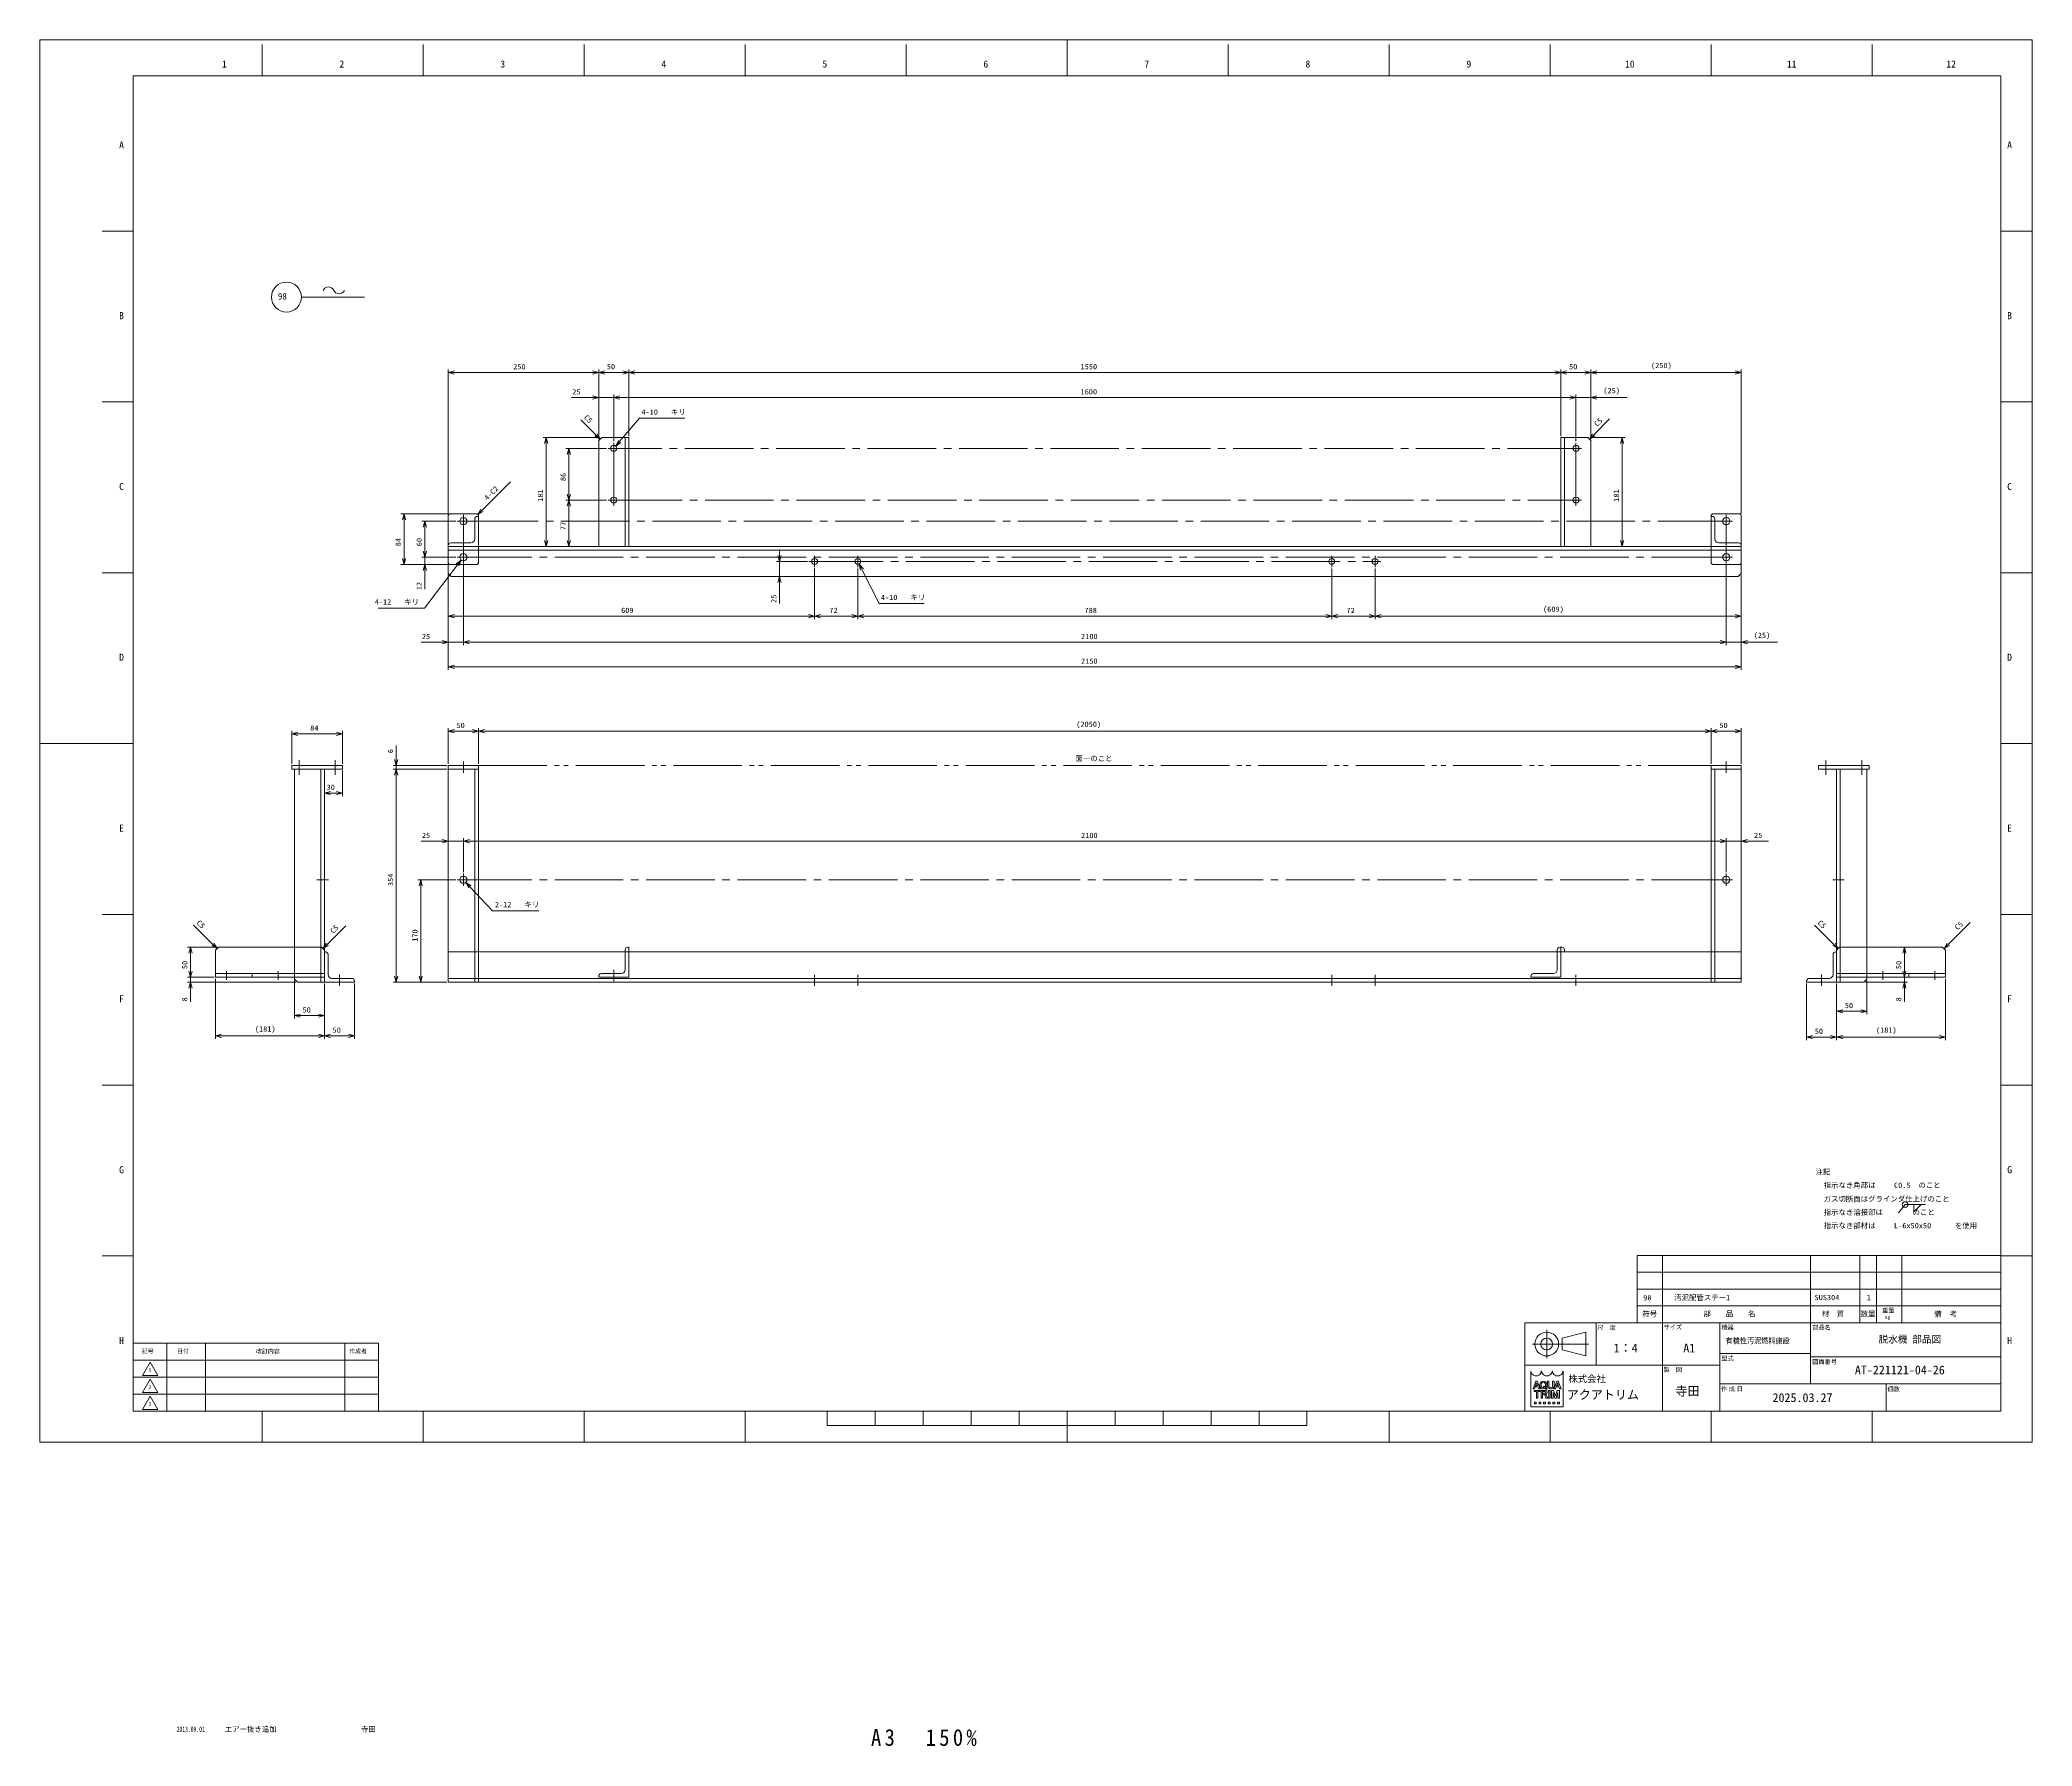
# Model space of a CAD drawing. Units: millimetres at full size. Extents: x -1656 to 1656, y -1661 to 1175.
import ezdxf
from ezdxf.enums import TextEntityAlignment as Align

# ---------------------------------------------------------------- set-up
doc = ezdxf.new("R2010")
doc.units = ezdxf.units.MM
doc.header["$LTSCALE"] = 12.6647
doc.linetypes.add('CHAIN2', pattern=[12, 9, -1, 1, -1])
doc.linetypes.add('DOUBLE_CHAIN2', pattern=[12.8, 9, -1, 0.6, -0.6, 0.6, -1])
for name, color, linetype, lineweight in [('0-0_90_FRAME', 2, 'Continuous', 9), ('0-1_91_BLANK', 6, 'Continuous', 9), ('0-2_08_DIM', 3, 'Continuous', 9), ('0-3_0', 134, 'Continuous', 9), ('0-4_05_CENTER', 2, 'CHAIN2', 9), ('0-5_04_HIDDEN', 7, 'Continuous', 9), ('0-6_10_DRAFT', 1, 'Continuous', 9), ('0-7_06_PHANTOM', 7, 'DOUBLE_CHAIN2', 9)]:
    doc.layers.add(name, color=color, linetype=linetype, lineweight=lineweight)
doc.layers.add('0-8_07_TEXT', color=3, linetype='Continuous')
doc.layers.add('0-9', color=7, linetype='Continuous')
doc.styles.add('ＭＳ ゴシック', font='')
doc.styles.add('ＭＳ Ｐゴシック', font='')
doc.styles.get('ＭＳ ゴシック').set_extended_font_data('MS Gothic')
doc.styles.get('ＭＳ Ｐゴシック').set_extended_font_data('MS PGothic')

# ---------------------------------------------------------------- blocks, each defined once
blk = doc.blocks.new('p1ba05')
at = {"layer": '0-2_08_DIM'}
for centre, start, end in [((-2.954, 0.285), 24.22764, 155.57578), ((0, 1.621), 204.22764, 335.57578)]:
    blk.add_arc(centre, 1.621, start, end, dxfattribs=at)
blk = doc.blocks.new('Weld-line')
at = {"layer": '0-2_08_DIM'}
blk.add_line((0, 0), (1, 0), dxfattribs=at)
blk = doc.blocks.new('Weld10-s5')
at = {"layer": '0-2_08_DIM'}
blk.add_circle((0, 0), 2, dxfattribs=at)
blk = doc.blocks.new('Weld10-a1')
at = {"layer": '0-2_08_DIM'}
blk.add_lwpolyline([(5, 0), (0, 5), (0, 0)], close=True, dxfattribs=at)
blk = doc.blocks.new('Jis_w20130906110600')
at = {"layer": '0-2_08_DIM'}
blk.add_line((-4.631, -5.765), (0, 0), dxfattribs=at)
blk.add_blockref('Weld10-s5', (0, 0), dxfattribs=at)
at = {"layer": '0-2_08_DIM', "xscale": 14, "yscale": 14}
blk.add_blockref('Weld-line', (0, 0), dxfattribs=at)
at = {"layer": '0-2_08_DIM', "xscale": -1, "rotation": 180}
blk.add_blockref('Weld10-a1', (6, 0), dxfattribs=at)
blk = doc.blocks.new('KK015066_54_5_1_1')
at = {"layer": '0-5_04_HIDDEN'}
for p, q in [((1.5, 50), (0, 50)), ((0, 0), (0, 50)), ((6, 12.5), (6, 45.5)), ((0, 0), (50, 0)), ((45.5, 6), (12.5, 6)), ((50, 1.5), (50, 0))]:
    blk.add_line(p, q, dxfattribs=at)
for centre, radius, start, end in [((1.5, 45.5), 4.5, 0, 90), ((12.5, 12.5), 6.5, 180, 270), ((45.5, 1.5), 4.5, 0, 90)]:
    blk.add_arc(centre, radius, start, end, dxfattribs=at)
blk = doc.blocks.new('AM_BALLOON1')
at = {"layer": '0-2_08_DIM'}
blk.add_circle((0, 0), 5, dxfattribs=at)
blk = doc.blocks.new('_Open30')
at = {"layer": '0-2_08_DIM'}
blk.add_line((0, 0), (-1, 0), dxfattribs=at)
blk.add_lwpolyline([(-1, 0.268), (0, 0), (-1, -0.268)], dxfattribs=at)

msp = doc.modelspace()

# ---------------------------------------------------------------- linework, layer by layer
at = {"layer": '0-0_90_FRAME'}
for p, q in [((-1286.9, 1115.59), (-1286.9, 1167.44)), ((-1019.17, 1115.59), (-1019.17, 1167.44)), ((-751.44, 1115.59), (-751.44, 1167.44)), ((-483.7, 1115.59), (-483.7, 1167.44)), ((-215.97, 1115.59), (-215.97, 1167.44)), ((319.5, 1115.59), (319.5, 1167.44)), ((587.24, 1115.59), (587.24, 1167.44)), ((854.97, 1115.59), (854.97, 1167.44)), ((1122.71, 1115.59), (1122.71, 1167.44)), ((1390.44, 1115.59), (1390.44, 1167.44)), ((-1501.02, 857.45), (-1552.87, 857.45)), ((1656.41, 857.45), (1604.56, 857.45)), ((-1501.02, 573.46), (-1552.87, 573.46)), ((1656.41, 573.46), (1604.56, 573.46)), ((-1501.02, 289.47), (-1552.87, 289.47)), ((1656.41, 289.47), (1604.56, 289.47)), ((-1501.02, -278.51), (-1552.87, -278.51)), ((1656.41, -278.51), (1604.56, -278.51)), ((-1501.02, -562.5), (-1552.87, -562.5)), ((1656.41, -562.5), (1604.56, -562.5)), ((-1501.02, -846.49), (-1552.87, -846.49)), ((999.67, -845.54), (999.67, -957.54)), ((999.67, -845.54), (1604.56, -845.54)), ((1041.67, -845.54), (1041.67, -957.54)), ((1288.03, -845.54), (1288.03, -957.54)), ((1369.81, -845.54), (1369.81, -957.54)), ((1397.81, -845.54), (1397.81, -957.54)), ((1439.81, -845.54), (1439.81, -957.54)), ((1656.41, -846.49), (1604.56, -846.49)), ((999.67, -873.54), (1604.56, -873.54)), ((999.67, -901.54), (1604.56, -901.54)), ((999.67, -929.54), (1604.56, -929.54)), ((828.74, -1067.35), (832.33, -1057.27)), ((831.27, -1054.55), (833.39, -1054.55)), ((834.02, -1062.03), (832.33, -1057.27)), ((838.22, -1067.29), (833.39, -1054.55)), ((850.64, -1062.18), (850.64, -1054.55)), ((852.95, -1054.55), (850.64, -1054.55)), ((852.95, -1061.72), (852.95, -1054.55)), ((861.4, -1062.18), (861.4, -1054.55)), ((863.57, -1067.35), (867.16, -1057.27)), ((866.1, -1054.55), (868.22, -1054.55)), ((868.86, -1062.03), (867.16, -1057.27)), ((873.05, -1067.29), (868.22, -1054.55)), ((826.44, -1067.35), (826.44, -1067.29)), ((826.44, -1067.35), (828.74, -1067.35)), ((828.1, -1069.92), (838.6, -1069.92)), ((828.1, -1069.92), (828.1, -1071.71)), ((828.1, -1071.71), (831.94, -1071.71)), ((828.74, -1089.43), (828.74, -1092.5)), ((829.99, -1063.98), (830.68, -1062.03)), ((829.99, -1063.98), (834.72, -1063.98)), ((830.68, -1062.03), (834.02, -1062.03)), ((832.2, -1082.72), (832.2, -1071.96)), ((832.2, -1082.72), (834.5, -1082.72)), ((834.5, -1082.72), (834.5, -1071.96)), ((834.76, -1071.71), (838.6, -1071.71)), ((836.42, -1089.43), (836.42, -1092.5)), ((837.67, -1060.18), (837.67, -1061.72)), ((838.22, -1067.35), (838.22, -1067.29)), ((838.6, -1069.92), (838.6, -1071.71)), ((839.81, -1060.33), (839.81, -1061.56)), ((840.06, -1069.92), (840.06, -1082.72)), ((840.06, -1069.92), (845.95, -1069.92)), ((842.37, -1071.71), (846.26, -1071.71)), ((842.44, -1076.65), (842.44, -1074.86)), ((842.44, -1074.86), (846.26, -1074.86)), ((842.44, -1076.65), (844.96, -1076.65)), ((844.06, -1063.96), (845.2, -1062.75)), ((844.06, -1063.96), (845.11, -1064.98)), ((844.11, -1089.43), (844.11, -1092.5)), ((845.2, -1062.75), (849.94, -1066.66)), ((845.91, -1077.3), (847.86, -1082.72)), ((846.56, -1063.82), (848.21, -1065.18)), ((846.68, -1066.5), (848.46, -1068.24)), ((847.32, -1060.33), (847.32, -1061.56)), ((847.86, -1082.72), (850.34, -1082.72)), ((848.14, -1077.22), (850.34, -1082.62)), ((848.46, -1068.24), (849.94, -1066.66)), ((849.46, -1060.18), (849.46, -1061.72)), ((850.34, -1082.62), (850.34, -1082.72)), ((851.79, -1089.43), (851.79, -1092.5)), ((852.29, -1069.92), (855.1, -1069.92)), ((852.29, -1069.92), (852.29, -1071.71)), ((852.29, -1082.72), (852.29, -1080.93)), ((852.54, -1080.67), (852.54, -1071.96)), ((854.85, -1080.67), (854.85, -1071.96)), ((855.1, -1069.92), (855.1, -1071.71)), ((856.4, -1067.35), (855.64, -1067.35)), ((857.41, -1069.92), (860.76, -1069.92)), ((859.48, -1089.43), (859.48, -1092.5)), ((862.66, -1082.72), (859.71, -1073.76)), ((863.82, -1079.22), (860.76, -1069.92)), ((861.27, -1067.35), (861.27, -1067.29)), ((861.27, -1067.35), (863.57, -1067.35)), ((862.66, -1082.72), (864.97, -1082.72)), ((863.82, -1079.22), (866.87, -1069.92)), ((864.82, -1063.98), (865.52, -1062.03)), ((864.82, -1063.98), (869.55, -1063.98)), ((864.97, -1082.72), (867.92, -1073.76)), ((865.52, -1062.03), (868.86, -1062.03)), ((870.22, -1069.92), (866.87, -1069.92)), ((870.24, -1089.43), (870.24, -1092.5)), ((873.05, -1067.35), (873.05, -1067.29)), ((-1286.9, -1156.24), (-1286.9, -1104.63)), ((-1019.17, -1156.24), (-1019.17, -1104.63)), ((-751.44, -1156.24), (-751.44, -1104.63)), ((-483.7, -1156.24), (-483.7, -1104.63)), ((587.24, -1156.24), (587.24, -1104.63)), ((854.97, -1156.24), (854.97, -1104.63)), ((1122.71, -1156.24), (1122.71, -1104.63)), ((1390.44, -1156.24), (1390.44, -1104.63))]:
    msp.add_line(p, q, dxfattribs=at)
at = {"layer": '0-0_90_FRAME', "color": 6}
for p, q in [((51.77, 1175.44), (51.77, 1115.59)), ((-1656.41, 5.48), (-1501.02, 5.48)), ((1656.41, 5.48), (1604.56, 5.48)), ((-347.06, -1128.56), (-347.06, -1104.63)), ((-267.3, -1128.56), (-267.3, -1104.63)), ((-187.53, -1128.56), (-187.53, -1104.63)), ((-107.76, -1128.56), (-107.76, -1104.63)), ((-28, -1128.56), (-28, -1104.63)), ((51.77, -1156.24), (51.77, -1104.63)), ((131.53, -1128.56), (131.53, -1104.63)), ((211.3, -1128.56), (211.3, -1104.63)), ((291.07, -1128.56), (291.07, -1104.63)), ((370.83, -1128.56), (370.83, -1104.63)), ((450.6, -1128.56), (450.6, -1104.63)), ((-347.06, -1128.56), (450.6, -1128.56))]:
    msp.add_line(p, q, dxfattribs=at)
at = {"layer": '0-0_90_FRAME', "color": 134}
for p, q in [((931.36, -1028.26), (931.36, -957.54)), ((999.67, -957.54), (1604.56, -957.54)), ((1041.67, -1104.63), (1041.67, -957.54)), ((1136.99, -1104.63), (1136.99, -957.54)), ((1288.03, -957.54), (1288.03, -1059.37)), ((-1445.02, -1104.63), (-1445.02, -991.48)), ((-1381.02, -1104.63), (-1381.02, -991.48)), ((-1149.02, -1104.63), (-1149.02, -991.48)), ((825.43, -992.9), (918.49, -992.9)), ((849.19, -1016.66), (849.19, -969.14)), ((-1501.02, -1019.77), (-1093.02, -1019.77)), ((1136.99, -1008.46), (1288.03, -1008.46)), ((1288.03, -1014.11), (1604.56, -1014.11)), ((-1501.02, -1048.06), (-1093.02, -1048.06)), ((1136.99, -1028.26), (812.56, -1028.26)), ((1136.99, -1059.37), (1604.56, -1059.37)), ((1413.53, -1059.37), (1413.53, -1104.63)), ((-1501.02, -1076.34), (-1093.02, -1076.34))]:
    msp.add_line(p, q, dxfattribs=at)
at = {"layer": '0-0_90_FRAME', "color": 6}
msp.add_lwpolyline([(-1501.02, -1104.63), (1604.56, -1104.63), (1604.56, 1115.59), (-1501.02, 1115.59)], close=True, dxfattribs=at)
at = {"layer": '0-0_90_FRAME', "color": 134}
for points in [[(812.56, -1104.63), (1604.56, -1104.63), (1604.56, -957.54), (812.56, -957.54)], [(-1501.02, -1104.63), (-1093.02, -1104.63), (-1093.02, -991.48), (-1501.02, -991.48)], [(874.93, -983), (914.53, -973.1), (914.53, -1012.7), (874.93, -1002.8)], [(-1485.75, -1045.05), (-1473.02, -1023), (-1460.29, -1045.05)], [(-1485.75, -1073.34), (-1473.02, -1051.29), (-1460.29, -1073.34)], [(-1485.75, -1101.62), (-1473.02, -1079.58), (-1460.29, -1101.62)]]:
    msp.add_lwpolyline(points, close=True, dxfattribs=at)
at = {"layer": '0-0_90_FRAME'}
for points in [[(876.38, -1037.94), (876.38, -1097.12), (822.59, -1097.12), (822.59, -1037.94)], [(826.44, -1067.35), (826.44, -1067.29), (831.27, -1054.55)], [(859.09, -1061.72), (859.09, -1054.55), (861.4, -1054.55)], [(861.27, -1067.35), (861.27, -1067.29), (866.1, -1054.55)], [(828.74, -1089.43), (831.81, -1089.43), (831.81, -1092.5), (828.74, -1092.5)], [(838.22, -1067.35), (835.92, -1067.35), (834.72, -1063.98)], [(836.42, -1089.43), (839.5, -1089.43), (839.5, -1092.5), (836.42, -1092.5)], [(840.06, -1082.72), (842.37, -1082.72), (842.37, -1071.71)], [(844.11, -1089.43), (847.18, -1089.43), (847.18, -1092.5), (844.11, -1092.5)], [(851.79, -1089.43), (854.87, -1089.43), (854.87, -1092.5), (851.79, -1092.5)], [(852.29, -1082.72), (855.1, -1082.72), (855.1, -1080.93)], [(857.41, -1069.92), (857.41, -1082.72), (859.72, -1082.72), (859.71, -1073.76)], [(859.48, -1089.43), (862.55, -1089.43), (862.55, -1092.5), (859.48, -1092.5)], [(870.24, -1089.43), (867.16, -1089.43), (867.16, -1092.5), (870.24, -1092.5)], [(867.92, -1073.76), (867.92, -1082.72), (870.22, -1082.72), (870.22, -1069.92)], [(873.05, -1067.35), (870.75, -1067.35), (869.55, -1063.98)]]:
    msp.add_lwpolyline(points, dxfattribs=at)
at = {"layer": '0-0_90_FRAME', "color": 134}
for radius in [19.8, 9.9]:
    msp.add_circle((849.19, -992.9), radius, dxfattribs=at)
at = {"layer": '0-0_90_FRAME'}
for centre, radius, start, end in [((822.59, -1038.2), 0.256, 0, 90), ((840.52, -1038.2), 0.256, 0, 180), ((840.52, -1038.2), 0.256, 0, 90), ((858.45, -1038.2), 0.256, 0, 180), ((876.38, -1038.2), 0.256, 90, 180), ((831.94, -1071.96), 0.256, 0, 90), ((834.76, -1071.96), 0.256, 90, 180), ((844.96, -1077.68), 1.02, 21.9283, 90), ((846.2, -1073.28), 1.58, 271.99706, 88.00294), ((846.59, -1077.85), 1.68, 22.27295, 58.55311), ((856.06, -1061.95), 5.42, 182.45003, 265.55526), ((852.29, -1071.96), 0.256, 0, 90), ((852.29, -1080.67), 0.256, 270, 0), ((857.52, -1061.78), 4.57, 179.25279, 218.96457), ((856.02, -1060.92), 4.26, 241.15773, 298.84227), ((855.1, -1071.96), 0.256, 90, 180), ((855.1, -1080.67), 0.256, 180, 270), ((855.98, -1061.95), 5.42, 274.44474, 357.54997), ((854.52, -1061.78), 4.57, 321.03543, 0.74721)]:
    msp.add_arc(centre, radius, start, end, dxfattribs=at)
for centre, major_axis, ratio, start_param, end_param in [((831.56, -1038.2), (-8.71, 0), 0.882353, 6.2831853, 9.424778), ((843.56, -1060.18), (-5.89, 0), 0.956522, 3.1415927, 6.2831853), ((843.56, -1060.33), (3.76, 0), 0.994718, 6.2831853, 9.424778), ((849.49, -1038.2), (-8.71, 0), 0.882353, 6.2831853, 9.424778), ((867.42, -1038.2), (-8.71, 0), 0.882353, 6.2831853, 9.424778), ((843.56, -1061.72), (-5.89, 0), 0.956522, 6.2831853, 8.4104559), ((843.56, -1061.57), (3.76, 0), 0.995036, 3.1415927, 5.1354926), ((845.95, -1073.28), (-4.13, 0), 0.81482, 1.9440695, 4.712389), ((843.56, -1061.57), (3.76, 0), 0.995036, 5.6366671, 6.2831853), ((843.56, -1061.72), (-5.89, 0), 0.956522, 2.4802046, 3.1415927)]:
    msp.add_ellipse(centre, major_axis=major_axis, ratio=ratio, start_param=start_param, end_param=end_param, dxfattribs=at)
at = {"layer": '0-1_91_BLANK'}
msp.add_lwpolyline([(-1656.41, -1156.24), (1656.41, -1156.24), (1656.41, 1175.44), (-1656.41, 1175.44)], close=True, dxfattribs=at)
at = {"layer": '0-2_08_DIM'}
for p, q in [((-1221.29, 747.73), (-1116.46, 747.73)), ((-977.19, 387.7), (-977.19, 627.55)), ((-737.19, 622.55), (-967.19, 622.55)), ((-727.19, 511.7), (-727.19, 627.55)), ((-727.19, 511.7), (-727.19, 627.55)), ((-717.19, 622.55), (-687.19, 622.55)), ((-677.19, 516.7), (-677.19, 627.55)), ((-677.19, 516.7), (-677.19, 627.55)), ((-667.19, 622.55), (862.81, 622.55)), ((872.81, 516.7), (872.81, 627.55)), ((872.81, 516.7), (872.81, 627.55)), ((882.81, 622.55), (912.81, 622.55)), ((922.81, 511.7), (922.81, 627.55)), ((922.81, 511.7), (922.81, 627.55)), ((932.81, 622.55), (1162.81, 622.55)), ((1172.81, 387.7), (1172.81, 627.55)), ((-737.19, 580.77), (-772.19, 580.77)), ((-727.19, 511.7), (-727.19, 585.77)), ((-702.19, 580.77), (-727.19, 580.77)), ((-702.19, 508.04), (-702.19, 585.77)), ((-702.19, 508.04), (-702.19, 585.77)), ((-692.19, 580.77), (-682.19, 580.77)), ((-692.19, 580.77), (887.81, 580.77)), ((887.81, 580.77), (877.81, 580.77)), ((897.81, 508.04), (897.81, 585.77)), ((897.81, 508.04), (897.81, 585.77)), ((897.81, 580.77), (922.81, 580.77)), ((922.81, 511.7), (922.81, 585.77)), ((932.81, 580.77), (982.9, 580.77)), ((-731.76, 518.77), (-756.71, 543.72)), ((927.38, 518.77), (953.89, 545.28)), ((-729.69, 514.2), (-819.56, 514.2)), ((-814.56, 343.2), (-814.56, 504.2)), ((925.31, 514.2), (979.49, 514.2)), ((974.49, 504.2), (974.49, 343.2)), ((-714.03, 496.2), (-781.9, 496.2)), ((-776.9, 420.2), (-776.9, 486.2)), ((-921.12, 393.27), (-874.01, 440.38)), ((-714.03, 410.2), (-781.9, 410.2)), ((-714.03, 410.2), (-781.9, 410.2)), ((-776.9, 400.2), (-776.9, 343.2)), ((-977.69, 387.2), (-1055.89, 387.2)), ((-1050.89, 377.2), (-1050.89, 313.2)), ((-964.98, 375.2), (-1021.17, 375.2)), ((-1016.17, 325.2), (-1016.17, 365.2)), ((-1016.17, 325.2), (-1016.17, 335.2)), ((-758.29, 333.2), (-819.56, 333.2)), ((-729.69, 333.2), (-781.9, 333.2)), ((948.18, 333.2), (979.49, 333.2)), ((-977.69, 303.2), (-1055.89, 303.2)), ((-964.98, 315.2), (-1021.17, 315.2)), ((-964.98, 315.2), (-1021.17, 315.2)), ((-977.69, 303.2), (-1021.17, 303.2)), ((-1016.17, 315.2), (-1016.17, 303.2)), ((-952.19, 302.41), (-952.19, 168.9)), ((-952.19, 302.41), (-952.19, 168.9)), ((-380.03, 308.2), (-431.49, 308.2)), ((-426.49, 318.2), (-426.49, 328.2)), ((-426.49, 308.2), (-426.49, 283.2)), ((1147.81, 302.41), (1147.81, 168.9)), ((1147.81, 302.41), (1147.81, 168.9)), ((-1016.17, 293.2), (-1016.17, 262.2)), ((-977.19, 285.7), (-977.19, 212.38)), ((-977.19, 285.7), (-977.19, 168.9)), ((-977.19, 285.7), (-977.19, 127.96)), ((-380.03, 283.2), (-431.49, 283.2)), ((-426.49, 273.2), (-426.49, 238.2)), ((-368.19, 296.35), (-368.19, 212.38)), ((-368.19, 296.1), (-368.19, 212.38)), ((-296.19, 296.35), (-296.19, 212.38)), ((-296.19, 296.35), (-296.19, 212.38)), ((491.81, 296.35), (491.81, 212.38)), ((491.81, 296.35), (491.81, 212.38)), ((563.81, 296.35), (563.81, 212.38)), ((563.81, 296.35), (563.81, 212.38)), ((1172.81, 285.7), (1172.81, 212.38)), ((1172.81, 285.7), (1172.81, 168.9)), ((1172.81, 285.7), (1172.81, 127.96)), ((-378.19, 217.38), (-967.19, 217.38)), ((-358.19, 217.38), (-306.19, 217.38)), ((-286.19, 217.38), (481.81, 217.38)), ((501.81, 217.38), (553.81, 217.38)), ((573.81, 217.38), (1162.81, 217.38)), ((-987.19, 173.9), (-1022.19, 173.9)), ((-952.19, 173.9), (-977.19, 173.9)), ((-942.19, 173.9), (-932.19, 173.9)), ((-942.19, 173.9), (1137.81, 173.9)), ((1137.81, 173.9), (1127.81, 173.9)), ((1147.81, 173.9), (1172.81, 173.9)), ((1182.81, 173.9), (1232.9, 173.9)), ((1162.81, 132.96), (-967.19, 132.96)), ((-1237.17, -28.54), (-1237.17, 26.7)), ((-1163.17, 21.7), (-1227.17, 21.7)), ((-1153.17, -28.54), (-1153.17, 26.7)), ((-1063.77, -21.04), (-1063.77, 1.96)), ((-977.19, -28.54), (-977.19, 31.1)), ((-937.19, 26.1), (-967.19, 26.1)), ((-927.19, -28.54), (-927.19, 31.1)), ((-927.19, -28.54), (-927.19, 31.1)), ((-917.19, 26.1), (1112.81, 26.1)), ((1122.81, -28.54), (1122.81, 31.1)), ((1122.81, -28.54), (1122.81, 31.1)), ((1132.81, 26.1), (1162.81, 26.1)), ((1172.81, -28.54), (1172.81, 31.1)), ((-979.69, -31.04), (-1068.77, -31.04)), ((-1063.77, -37.04), (-1063.77, -31.04)), ((-1183.17, -39.54), (-1183.17, -81.8)), ((-1153.17, -39.54), (-1153.17, -81.8)), ((-979.69, -37.04), (-1068.77, -37.04)), ((-979.69, -37.04), (-1068.77, -37.04)), ((-1063.77, -381.04), (-1063.77, -47.04)), ((-1063.77, -47.04), (-1063.77, -57.04)), ((-1173.17, -76.8), (-1163.17, -76.8)), ((-987.19, -156.73), (-1022.19, -156.73)), ((-977.19, -208.25), (-977.19, -151.73)), ((-952.19, -156.73), (-977.19, -156.73)), ((-952.19, -208.25), (-952.19, -151.73)), ((-952.19, -208.25), (-952.19, -151.73)), ((-942.19, -156.73), (1137.81, -156.73)), ((-942.19, -156.73), (-932.19, -156.73)), ((1137.81, -156.73), (1127.81, -156.73)), ((1147.81, -208.25), (1147.81, -151.73)), ((1147.81, -208.25), (1147.81, -151.73)), ((1147.81, -156.73), (1172.81, -156.73)), ((1172.81, -208.25), (1172.81, -151.73)), ((1182.81, -156.73), (1217.81, -156.73)), ((-964.98, -221.04), (-1028.13, -221.04)), ((-1023.13, -231.04), (-1023.13, -381.04)), ((-1368.74, -328.47), (-1400.81, -296.39)), ((-1178.59, -328.47), (-1147.7, -297.58)), ((1326.77, -328.47), (1294.7, -296.39)), ((1516.92, -328.47), (1553.54, -291.84)), ((-1361.67, -333.04), (-1411.08, -333.04)), ((-1406.08, -373.04), (-1406.08, -343.04)), ((-1406.08, -373.04), (-1406.08, -363.04)), ((1441.84, -333.04), (1438.94, -333.04)), ((1443.94, -373.04), (1443.94, -343.04)), ((1443.94, -373.04), (1443.94, -363.04)), ((-1366.67, -383.04), (-1411.08, -383.04)), ((-1366.67, -383.04), (-1411.08, -383.04)), ((-1230.67, -391.04), (-1411.08, -391.04)), ((-1406.08, -383.04), (-1406.08, -391.04)), ((-1364.17, -385.54), (-1364.17, -485.49)), ((-1233.17, -388.54), (-1233.17, -451.91)), ((-1183.17, -393.54), (-1183.17, -451.91)), ((-1183.17, -393.54), (-1183.17, -485.49)), ((-1183.17, -393.54), (-1183.17, -485.49)), ((-1133.17, -393.54), (-1133.17, -485.49)), ((-979.69, -391.04), (-1068.77, -391.04)), ((-979.69, -391.04), (-1028.13, -391.04)), ((1281.34, -393.54), (1281.34, -487.48)), ((1331.34, -393.54), (1331.34, -487.48)), ((1331.34, -393.54), (1331.34, -444.68)), ((1331.34, -393.54), (1331.34, -487.48)), ((1378.84, -391.04), (1448.94, -391.04)), ((1381.34, -388.54), (1381.34, -444.68)), ((1441.84, -383.04), (1438.94, -383.04)), ((1444.18, -383.04), (1438.94, -383.04)), ((1443.94, -383.04), (1443.94, -391.04)), ((1512.34, -385.54), (1512.34, -487.48)), ((-1406.08, -401.04), (-1406.08, -424.04)), ((1443.94, -401.04), (1443.94, -424.04)), ((-1193.17, -446.91), (-1223.17, -446.91)), ((1341.34, -439.68), (1371.34, -439.68)), ((-1354.17, -480.49), (-1193.17, -480.49)), ((-1173.17, -480.49), (-1143.17, -480.49)), ((1321.34, -482.48), (1291.34, -482.48)), ((1341.34, -482.48), (1502.34, -482.48))]:
    msp.add_line(p, q, dxfattribs=at)
for points in [[(-584, 546.27), (-659.1, 546.27), (-692.41, 507.57)], [(-1094.01, 230.68), (-1016.91, 230.68), (-961.92, 302.49)], [(-185.74, 238.3), (-260.84, 238.3), (-289.42, 294.81)], [(-826.55, -272.49), (-903.65, -272.49), (-941.21, -232.67)]]:
    msp.add_lwpolyline(points, dxfattribs=at)
at = {"layer": '0-3_0'}
for p, q in [((-683.19, 333.2), (-683.19, 514.2)), ((878.81, 333.2), (878.81, 514.2)), ((1122.81, 333.2), (-927.19, 333.2)), ((-977.19, 305.2), (-977.19, 288.2)), ((1122.81, 327.2), (-927.19, 327.2)), ((1172.81, 305.2), (1172.81, 288.2)), ((-972.19, 283.2), (-977.19, 288.2)), ((-727.19, 283.2), (-972.19, 283.2)), ((-677.19, 283.2), (-727.19, 283.2)), ((1167.81, 283.2), (-677.19, 283.2)), ((1167.81, 283.2), (1172.81, 288.2)), ((-1189.17, -391.04), (-1189.17, -37.04)), ((1337.34, -391.04), (1337.34, -37.04)), ((-1359.17, -333.04), (-1364.17, -338.04)), ((-1233.17, -333.04), (-1359.17, -333.04)), ((-927.19, -341.04), (-977.19, -341.04)), ((-902.19, -341.04), (-927.19, -341.04)), ((1097.81, -341.04), (-902.19, -341.04)), ((-683.19, -341.04), (-683.19, -337.54)), ((878.81, -341.04), (878.81, -337.54)), ((1097.81, -341.04), (1122.81, -341.04)), ((1122.81, -341.04), (1172.81, -341.04)), ((1381.34, -333.04), (1507.34, -333.04)), ((1512.34, -338.04), (1507.34, -333.04)), ((-1364.17, -377.04), (-1233.17, -377.04)), ((1172.81, -385.04), (-977.19, -385.04)), ((-902.19, -391.04), (-927.19, -391.04)), ((1097.81, -391.04), (-902.19, -391.04)), ((1097.81, -391.04), (1122.81, -391.04)), ((1512.34, -377.04), (1381.34, -377.04))]:
    msp.add_line(p, q, dxfattribs=at)
for points in [[(-727.19, 333.2), (-677.19, 333.2), (-677.19, 514.2), (-722.19, 514.2), (-727.19, 509.2)], [(922.81, 333.2), (872.81, 333.2), (872.81, 514.2), (917.81, 514.2), (922.81, 509.2)], [(-927.19, 305.2), (-927.19, 385.2), (-929.19, 387.2), (-975.19, 387.2), (-977.19, 385.2), (-977.19, 305.2), (-975.19, 303.2), (-929.19, 303.2)], [(1122.81, 305.2), (1122.81, 385.2), (1124.81, 387.2), (1170.81, 387.2), (1172.81, 385.2), (1172.81, 305.2), (1170.81, 303.2), (1124.81, 303.2)], [(-1153.17, -31.04), (-1237.17, -31.04), (-1237.17, -37.04), (-1153.17, -37.04)], [(-927.19, -37.04), (-927.19, -31.04), (-977.19, -31.04), (-977.19, -37.04)], [(1172.81, -37.04), (1172.81, -31.04), (1122.81, -31.04), (1122.81, -37.04)], [(1301.34, -31.04), (1385.34, -31.04), (1385.34, -37.04), (1301.34, -37.04)], [(-1183.17, -391.04), (-1228.17, -391.04), (-1233.17, -386.04), (-1233.17, -37.04), (-1183.17, -37.04)], [(1331.34, -391.04), (1376.34, -391.04), (1381.34, -386.04), (1381.34, -37.04), (1331.34, -37.04)]]:
    msp.add_lwpolyline(points, close=True, dxfattribs=at)
for points in [[(-927.19, -341.04), (-927.19, -37.04), (-977.19, -37.04), (-977.19, -391.04), (-927.19, -391.04)], [(1122.81, -341.04), (1122.81, -37.04), (1172.81, -37.04), (1172.81, -391.04), (1122.81, -391.04)], [(-1364.17, -338.04), (-1364.17, -383.04), (-1233.17, -383.04)], [(-678.69, -333.04), (-677.19, -333.04), (-677.19, -341.04)], [(874.31, -333.04), (872.81, -333.04), (872.81, -341.04)], [(1512.34, -338.04), (1512.34, -383.04), (1381.34, -383.04)]]:
    msp.add_lwpolyline(points, dxfattribs=at)
for centre, radius in [((-702.19, 496.2), 5), ((897.81, 496.2), 5), ((-702.19, 410.2), 5), ((897.81, 410.2), 5), ((-952.19, 375.2), 6), ((1147.81, 375.2), 6), ((-952.19, 315.2), 6), ((-368.19, 308.2), 5), ((-296.19, 308.2), 5), ((491.81, 308.2), 5), ((563.81, 308.2), 5), ((1147.81, 315.2), 6), ((-952.19, -221.04), 6), ((1147.81, -221.04), 6)]:
    msp.add_circle(centre, radius, dxfattribs=at)
for centre, start, end in [((-678.69, -337.54), 90, 180), ((874.31, -337.54), 0, 90)]:
    msp.add_arc(centre, 4.5, start, end, dxfattribs=at)
at = {"layer": '0-4_05_CENTER'}
for p, q in [((-702.19, 505.54), (-702.19, 486.85)), ((897.81, 505.54), (897.81, 486.85)), ((-711.53, 496.2), (-692.85, 496.2)), ((907.16, 496.2), (888.47, 496.2)), ((-711.53, 410.2), (-692.85, 410.2)), ((-702.19, 419.54), (-702.19, 400.85)), ((907.16, 410.2), (888.47, 410.2)), ((897.81, 419.54), (897.81, 400.85)), ((-962.48, 375.2), (-941.9, 375.2)), ((-952.19, 385.49), (-952.19, 364.91)), ((1158.1, 375.2), (1137.52, 375.2)), ((1147.81, 385.49), (1147.81, 364.91)), ((-952.19, 346.41), (-952.19, 325.83)), ((1147.81, 346.41), (1147.81, 325.83)), ((-962.48, 315.2), (-941.9, 315.2)), ((-952.19, 325.49), (-952.19, 304.91)), ((-358.85, 308.2), (-377.53, 308.2)), ((-368.19, 298.85), (-368.19, 317.54)), ((-368.19, 308.2), (563.81, 308.2)), ((-286.85, 308.2), (-305.53, 308.2)), ((-296.19, 298.85), (-296.19, 317.54)), ((482.47, 308.2), (501.15, 308.2)), ((491.81, 298.85), (491.81, 317.54)), ((554.47, 308.2), (573.15, 308.2)), ((563.81, 298.85), (563.81, 317.54)), ((1158.1, 315.2), (1137.52, 315.2)), ((1147.81, 325.49), (1147.81, 304.91)), ((-1225.17, -46.34), (-1225.17, -22.19)), ((-1165.17, -46.34), (-1165.17, -22.19)), ((-952.19, -24.38), (-952.19, -43.47)), ((1147.81, -24.38), (1147.81, -43.47)), ((1313.34, -46.34), (1313.34, -22.19)), ((1373.34, -46.34), (1373.34, -22.19)), ((-1176.6, -221.04), (-1195.74, -221.04)), ((-962.48, -221.04), (-941.9, -221.04)), ((-952.19, -231.33), (-952.19, -210.75)), ((-952.19, -221.04), (1147.81, -221.04)), ((1158.1, -221.04), (1137.52, -221.04)), ((1147.81, -231.33), (1147.81, -210.75)), ((1324.78, -221.04), (1343.91, -221.04)), ((-1346.17, -372.78), (-1346.17, -387.61)), ((-1260.17, -372.78), (-1260.17, -387.61)), ((-1158.17, -397.6), (-1158.17, -378.47)), ((-702.19, -370.81), (-702.19, -389.5)), ((-368.19, -378.81), (-368.19, -397.5)), ((-296.19, -378.81), (-296.19, -397.5)), ((491.81, -378.81), (491.81, -397.5)), ((563.81, -378.81), (563.81, -397.5)), ((897.81, -378.81), (897.81, -397.5)), ((1306.34, -397.6), (1306.34, -378.47)), ((1408.34, -372.75), (1408.34, -387.58)), ((1494.34, -372.75), (1494.34, -387.58))]:
    msp.add_line(p, q, dxfattribs=at)
for points in [[(897.81, 496.2), (-702.19, 496.2), (-702.19, 410.2), (897.81, 410.2)], [(1147.81, 375.2), (-952.19, 375.2), (-952.19, 315.2), (1147.81, 315.2)]]:
    msp.add_lwpolyline(points, close=True, dxfattribs=at)
at = {"layer": '0-5_04_HIDDEN'}
for p, q in [((-927.19, 327.2), (-977.19, 327.2)), ((1122.81, 327.2), (1172.81, 327.2)), ((-933.19, -37.04), (-933.19, -391.04)), ((1128.81, -37.04), (1128.81, -391.04)), ((-1188.17, -333.04), (-1233.17, -333.04)), ((-1188.17, -333.04), (-1183.17, -338.04)), ((-927.19, -391.04), (-927.19, -341.04)), ((1122.81, -391.04), (1122.81, -341.04)), ((1336.34, -333.04), (1331.34, -338.04)), ((1336.34, -333.04), (1381.34, -333.04)), ((1337.34, -345.54), (1337.34, -340.96)), ((-1233.17, -377.04), (-1183.17, -377.04)), ((-1233.17, -383.04), (-1183.17, -383.04)), ((1331.34, -377.04), (1381.34, -377.04)), ((1331.34, -383.04), (1381.34, -383.04))]:
    msp.add_line(p, q, dxfattribs=at)
at = {"layer": '0-6_10_DRAFT'}
for p, q in [((-1303.17, -377.04), (-1303.17, -383.06)), ((1451.34, -377.02), (1451.34, -383.05))]:
    msp.add_line(p, q, dxfattribs=at)
at = {"layer": '0-7_06_PHANTOM'}
msp.add_line((-927.19, -31.04), (1122.81, -31.04), dxfattribs=at)

# ---------------------------------------------------------------- block references
at = {"layer": '0-2_08_DIM'}
for name, p, xscale, yscale in [('AM_BALLOON1', (-1246.32, 747.76), 5, 5), ('p1ba05', (-1158.81, 753.2), 6, 6), ('_Open30', (-727.19, 622.55), 10, 10), ('_Open30', (-677.19, 622.55), 10, 10), ('_Open30', (872.81, 622.55), 10, 10), ('_Open30', (922.81, 622.55), 10, 10), ('_Open30', (1172.81, 622.55), 10, 10), ('_Open30', (-727.19, 580.77), 10, 10), ('_Open30', (897.81, 580.77), 10, 10), ('_Open30', (897.81, 580.77), 10, 10), ('_Open30', (-368.19, 217.38), 10, 10), ('_Open30', (-296.19, 217.38), 10, 10), ('_Open30', (491.81, 217.38), 10, 10), ('_Open30', (563.81, 217.38), 10, 10), ('_Open30', (1172.81, 217.38), 10, 10), ('_Open30', (-977.19, 173.9), 10, 10), ('_Open30', (1147.81, 173.9), 10, 10), ('_Open30', (1147.81, 173.9), 10, 10), ('_Open30', (1172.81, 132.96), 10, 10), ('_Open30', (-1153.17, 21.7), 10, 10), ('_Open30', (-927.19, 26.1), 10, 10), ('_Open30', (1122.81, 26.1), 10, 10), ('_Open30', (1172.81, 26.1), 10, 10), ('_Open30', (-1153.17, -76.8), 10, 10), ('_Open30', (-977.19, -156.73), 10, 10), ('_Open30', (1147.81, -156.73), 10, 10), ('_Open30', (1147.81, -156.73), 10, 10), ('_Open30', (-1183.17, -446.91), 10, 10), ('_Open30', (1381.34, -439.68), 10, 10), ('_Open30', (-1183.17, -480.49), 10, 10), ('_Open30', (-1133.17, -480.49), 10, 10), ('_Open30', (1331.34, -482.48), 10, 10), ('_Open30', (1512.34, -482.48), 10, 10), ('Jis_w20130906110600', (1445.28, -761.13), 2.4, 2.4)]:
    msp.add_blockref(name, p, dxfattribs=dict(at, xscale=xscale, yscale=yscale))
at = {"layer": '0-2_08_DIM', "xscale": 10, "yscale": 10}
for p, rotation in [((-977.19, 622.55), 180), ((-727.19, 622.55), 180), ((-677.19, 622.55), 180), ((872.81, 622.55), 180), ((922.81, 622.55), 180), ((-702.19, 580.77), 180), ((-702.19, 580.77), 180), ((922.81, 580.77), 180), ((-814.56, 514.2), 90), ((-724.69, 511.7), 315), ((-698.93, 499.99), 229.28926), ((920.31, 511.7), 225), ((974.49, 514.2), 90), ((-776.9, 496.2), 90), ((-776.9, 410.2), 270), ((-776.9, 410.2), 90), ((-1050.89, 387.2), 90), ((-1016.17, 375.2), 90), ((-928.19, 386.2), 225), ((-814.56, 333.2), 270), ((-776.9, 333.2), 270), ((974.49, 333.2), 270), ((-1050.89, 303.2), 270), ((-1016.17, 315.2), 270), ((-1016.17, 315.2), 270), ((-1016.17, 303.2), 90), ((-955.84, 310.43), 52.55681), ((-426.49, 308.2), 270), ((-293.93, 303.73), 116.82958), ((-426.49, 283.2), 90), ((-977.19, 217.38), 180), ((-368.19, 217.38), 180), ((-296.19, 217.38), 180), ((491.81, 217.38), 180), ((563.81, 217.38), 180), ((-952.19, 173.9), 180), ((-952.19, 173.9), 180), ((1172.81, 173.9), 180), ((-977.19, 132.96), 180), ((-1237.17, 21.7), 180), ((-977.19, 26.1), 180), ((-927.19, 26.1), 180), ((1122.81, 26.1), 180), ((-1063.77, -31.04), 270), ((-1063.77, -37.04), 90), ((-1063.77, -37.04), 90), ((-1183.17, -76.8), 180), ((-952.19, -156.73), 180), ((-952.19, -156.73), 180), ((1172.81, -156.73), 180), ((-1023.13, -221.04), 90), ((-948.07, -225.4), 133.33458), ((-1361.67, -335.54), 315), ((-1185.67, -335.54), 225), ((1333.84, -335.54), 315), ((1509.84, -335.54), 225), ((-1406.08, -333.04), 90), ((1443.94, -333.04), 90), ((-1406.08, -383.04), 270), ((-1406.08, -383.04), 270), ((-1406.08, -391.04), 90), ((-1063.77, -391.04), 270), ((-1023.13, -391.04), 270), ((1443.94, -383.04), 270), ((1443.94, -383.04), 270), ((1443.94, -391.04), 90), ((-1233.17, -446.91), 180), ((1331.34, -439.68), 180), ((-1364.17, -480.49), 180), ((-1183.17, -480.49), 180), ((1281.34, -482.48), 180), ((1331.34, -482.48), 180)]:
    msp.add_blockref('_Open30', p, dxfattribs=dict(at, rotation=rotation))
at = {"layer": '0-3_0'}
msp.add_blockref('KK015066_54_5_1_1', (-1183.17, -391.04), dxfattribs=at)
at = {"layer": '0-3_0', "xscale": -1}
msp.add_blockref('KK015066_54_5_1_1', (1331.34, -391.04), dxfattribs=at)
at = {"layer": '0-5_04_HIDDEN', "rotation": 90}
msp.add_blockref('KK015066_54_5_1_1', (-927.19, 333.2), dxfattribs=at)
at = {"layer": '0-5_04_HIDDEN', "xscale": -1, "rotation": 270}
msp.add_blockref('KK015066_54_5_1_1', (1122.81, 333.2), dxfattribs=at)
at = {"layer": '0-5_04_HIDDEN', "xscale": -1}
for p in [(-677.19, -383.04), (872.81, -383.04)]:
    msp.add_blockref('KK015066_54_5_1_1', p, dxfattribs=at)

# ---------------------------------------------------------------- texts
at = {"layer": '0-0_90_FRAME', "color": 134}
for s, height, style, p in [('1', 11.73, 'ＭＳ ゴシック', (-1353.57, 1125.92)), ('2', 11.73, 'ＭＳ ゴシック', (-1158.37, 1125.92)), ('3', 11.73, 'ＭＳ ゴシック', (-890.64, 1125.92)), ('4', 11.73, 'ＭＳ ゴシック', (-622.9, 1125.92)), ('5', 11.73, 'ＭＳ ゴシック', (-355.17, 1125.92)), ('6', 11.73, 'ＭＳ ゴシック', (-87.43, 1125.92)), ('7', 11.73, 'ＭＳ ゴシック', (180.3, 1125.92)), ('8', 11.73, 'ＭＳ ゴシック', (448.04, 1125.92)), ('9', 11.73, 'ＭＳ ゴシック', (715.77, 1125.92)), ('10', 11.73, 'ＭＳ ゴシック', (979.51, 1125.92)), ('11', 11.73, 'ＭＳ ゴシック', (1248.57, 1125.92)), ('12', 11.73, 'ＭＳ ゴシック', (1513.64, 1125.92)), ('A', 11.73, 'ＭＳ ゴシック', (-1524.58, 991.45)), ('A', 11.73, 'ＭＳ ゴシック', (1614.87, 991.45)), ('B', 11.73, 'ＭＳ ゴシック', (-1524.58, 707.46)), ('B', 11.73, 'ＭＳ ゴシック', (1614.87, 707.46)), ('C', 11.73, 'ＭＳ ゴシック', (-1524.58, 423.47)), ('C', 11.73, 'ＭＳ ゴシック', (1614.87, 423.47)), ('D', 11.73, 'ＭＳ ゴシック', (-1524.58, 139.48)), ('D', 11.73, 'ＭＳ ゴシック', (1614.87, 139.48)), ('E', 11.73, 'ＭＳ ゴシック', (-1524.58, -144.51)), ('E', 11.73, 'ＭＳ ゴシック', (1614.87, -144.51)), ('F', 11.73, 'ＭＳ ゴシック', (-1524.58, -428.5)), ('F', 11.73, 'ＭＳ ゴシック', (1614.87, -428.5)), ('G', 11.73, 'ＭＳ ゴシック', (-1524.58, -712.49)), ('G', 11.73, 'ＭＳ ゴシック', (1614.87, -712.49)), ('サイズ', 7.331, 'ＭＳ Ｐゴシック', (1043.47, -970.65)), ('機器', 7.331, 'ＭＳ Ｐゴシック', (1139.7, -971.23)), ('部品名', 7.331, 'ＭＳ Ｐゴシック', (1290.75, -971.23)), ('H', 11.73, 'ＭＳ ゴシック', (-1524.58, -996.48)), ('尺\u3000度', 7.331, 'ＭＳ Ｐゴシック', (933.15, -971.4)), ('1：4', 14.66, 'ＭＳ ゴシック', (960.52, -1011.28)), ('A1', 14.66, 'ＭＳ ゴシック', (1076.33, -1011.28)), ('脱水機 部品図', 11.73, 'ＭＳ ゴシック', (1401.06, -994.38)), ('H', 11.73, 'ＭＳ ゴシック', (1614.87, -996.48)), ('記号', 7.038, 'ＭＳ Ｐゴシック', (-1486.99, -1010.43)), ('日付', 7.038, 'ＭＳ Ｐゴシック', (-1428.36, -1010.43)), ('改訂内容', 7.038, 'ＭＳ Ｐゴシック', (-1296.95, -1010.59)), ('作成者', 7.038, 'ＭＳ Ｐゴシック', (-1141.97, -1010.43)), ('型式', 7.331, 'ＭＳ Ｐゴシック', (1139.7, -1022.65)), ('図面番号', 7.331, 'ＭＳ Ｐゴシック', (1290.75, -1028.3)), ('1', 6.22, 'ＭＳ ゴシック', (-1475.78, -1040.94)), ('製\u3000図', 7.331, 'ＭＳ Ｐゴシック', (1043.47, -1041.37)), ('AT-221121-04-26', 14.66, 'ＭＳ ゴシック', (1361.61, -1047.73)), ('3', 6.22, 'ＭＳ ゴシック', (-1475.78, -1097.51)), ('2', 6.22, 'ＭＳ ゴシック', (-1475.78, -1069.23)), ('寺田', 14.66, 'ＭＳ ゴシック', (1063.34, -1083.01)), ('作 成 日', 7.331, 'ＭＳ Ｐゴシック', (1139.01, -1073.44)), ('2025.03.27', 14.66, 'ＭＳ ゴシック', (1224.66, -1093.76)), ('個数', 7.331, 'ＭＳ Ｐゴシック', (1415.9, -1073.72))]:
    msp.add_text(s, height=height, dxfattribs=dict(at, style=style)).set_placement(p, align=Align.BOTTOM_LEFT)
at = {"layer": '0-0_90_FRAME', "color": 3, "style": 'ＭＳ ゴシック'}
for s, height, p in [('98', 8.798, (1009.64, -923.05)), ('汚泥配管ステー1', 8.798, (1061.18, -922.74)), ('SUS304', 8.798, (1294.48, -922.58)), ('1', 8.8, (1381.27, -922.85)), ('符号', 8.798, (1008.22, -949.92)), ('部\u3000\u3000品\u3000\u3000名', 8.798, (1109.95, -949.48)), ('材\u3000質', 8.798, (1306.71, -949.62)), ('数量', 8.798, (1371.28, -949.71)), ('重量', 7.331, (1406.96, -943.17)), ('kg', 5.865, (1411.38, -952.95)), ('備  考', 8.798, (1493.33, -949.92)), ('エアー抜き追加', 8.798, (-1348.88, -1640.38)), ('寺田', 8.798, (-1122.33, -1640.38))]:
    msp.add_text(s, height=height, dxfattribs=at).set_placement(p, align=Align.BOTTOM_LEFT)
at = {"layer": '0-0_90_FRAME', "color": 134, "style": 'ＭＳ ゴシック', "width": 0.9}
msp.add_text('有機性汚泥燃料施設', height=9.384, dxfattribs=at).set_placement((1146.75, -994.96), align=Align.BOTTOM_LEFT)
at = {"layer": '0-0_90_FRAME', "style": 'ＭＳ ゴシック'}
for s, height, p in [('株式会社', 11.09, (885.32, -1059.69)), ('アクアトリム', 14.66, (882.54, -1089.06))]:
    msp.add_text(s, height=height, dxfattribs=at).set_placement(p, align=Align.BOTTOM_LEFT)
at = {"layer": '0-0_90_FRAME', "color": 3, "style": 'ＭＳ ゴシック', "width": 0.65}
msp.add_text('2013.09.01', height=8.798, dxfattribs=at).set_placement((-1428.84, -1640.38), align=Align.BOTTOM_LEFT)
at = {"layer": '0-2_08_DIM'}
for s, style, p in [('250', 'ＭＳ ゴシック', (-869.33, 625.06)), ('50', 'ＭＳ ゴシック', (-713.62, 625.06)), ('1550', 'ＭＳ ゴシック', (74.1, 625.07)), ('50', 'ＭＳ ゴシック', (886.38, 625.06)), ('(250)', 'ＭＳ ゴシック', (1022.67, 627.06)), ('(25)', 'ＭＳ ゴシック', (943.43, 585.28)), ('25', 'ＭＳ ゴシック', (-771.12, 583.28)), ('1600', 'ＭＳ ゴシック', (74.1, 583.27)), ('4-10', 'ＭＳ ゴシック', (-656.17, 549.45)), ('キリ', 'ＭＳ Ｐゴシック', (-607.03, 549.45)), ('4-12', 'ＭＳ ゴシック', (-1099.58, 233.86)), ('キリ', 'ＭＳ Ｐゴシック', (-1050.44, 233.86)), ('4-10', 'ＭＳ ゴシック', (-257.91, 241.49)), ('キリ', 'ＭＳ Ｐゴシック', (-208.76, 241.49)), ('(609)', 'ＭＳ ゴシック', (843.17, 221.88)), ('609', 'ＭＳ ゴシック', (-689.83, 219.88)), ('72', 'ＭＳ ゴシック', (-343.62, 219.88)), ('788', 'ＭＳ ゴシック', (80.67, 219.88)), ('72', 'ＭＳ ゴシック', (516.38, 219.88)), ('25', 'ＭＳ ゴシック', (-1021.12, 176.41)), ('2100', 'ＭＳ ゴシック', (74.95, 176.4)), ('(25)', 'ＭＳ ゴシック', (1193.43, 178.41)), ('2150', 'ＭＳ ゴシック', (74.95, 135.47)), ('84', 'ＭＳ ゴシック', (-1206.88, 24.2)), ('50', 'ＭＳ ゴシック', (-963.62, 28.61)), ('(2050)', 'ＭＳ ゴシック', (66.95, 30.61)), ('50', 'ＭＳ ゴシック', (1136.39, 28.61)), ('面一のこと', 'ＭＳ ゴシック', (65.65, -26.32)), ('30', 'ＭＳ ゴシック', (-1179.59, -74.3)), ('25', 'ＭＳ ゴシック', (-1021.12, -154.22)), ('2100', 'ＭＳ ゴシック', (74.95, -154.23)), ('25', 'ＭＳ ゴシック', (1193.89, -154.22)), ('2-12', 'ＭＳ ゴシック', (-899.72, -269.3)), ('キリ', 'ＭＳ Ｐゴシック', (-850.57, -269.3)), ('50', 'ＭＳ ゴシック', (1344.92, -437.18)), ('(181)', 'ＭＳ ゴシック', (-1298.81, -475.99)), ('50', 'ＭＳ ゴシック', (-1219.59, -444.4)), ('50', 'ＭＳ ゴシック', (-1169.59, -477.98)), ('50', 'ＭＳ ゴシック', (1294.92, -479.98)), ('(181)', 'ＭＳ ゴシック', (1396.7, -477.98))]:
    msp.add_text(s, height=8.798, dxfattribs=dict(at, style=style)).set_placement(p, align=Align.BOTTOM_LEFT)
at = {"layer": '0-2_08_DIM', "style": 'ＭＳ ゴシック'}
for s, height, rotation, p in [('C5', 8.798, 315, (-754.38, 544.94)), ('C5', 8.798, 45, (935, 529.93)), ('4-C2', 8.798, 45, (-910.67, 407.25)), ('86', 8.798, 90, (-779.4, 441.77)), ('181', 8.798, 90, (-817.06, 407.41)), ('181', 8.798, 90, (971.99, 407.41)), ('77', 8.798, 90, (-779.4, 360.27)), ('84', 8.798, 90, (-1053.39, 333.48)), ('60', 8.798, 90, (-1018.67, 333.48)), ('12', 8.798, 90, (-1018.67, 260.41)), ('25', 8.798, 90, (-429, 239.27)), ('6', 8.8, 90, (-1066.27, -10.54)), ('354', 8.798, 90, (-1066.28, -231.47)), ('C5', 8.798, 315, (-1398.49, -295.17)), ('C5', 8.798, 45, (-1166.6, -312.92)), ('C5', 8.798, 315, (1297.03, -295.17)), ('C5', 8.798, 45, (1534.65, -307.19)), ('170', 8.798, 90, (-1025.63, -324.04)), ('50', 8.798, 90, (-1408.59, -369.47)), ('50', 8.798, 90, (1441.43, -369.47)), ('8', 8.8, 90, (-1408.58, -423.25)), ('8', 8.8, 90, (1441.44, -423.25))]:
    msp.add_text(s, height=height, rotation=rotation, dxfattribs=at).set_placement(p, align=Align.BOTTOM_LEFT)
at = {"layer": '0-3_0', "style": 'ＭＳ ゴシック'}
msp.add_text('98', height=11, dxfattribs=at).set_placement((-1260.61, 740.26), align=Align.BOTTOM_LEFT)
at = {"layer": '0-8_07_TEXT'}
for s, style, p in [('注記', 'ＭＳ Ｐゴシック', (1296.44, -713.64)), ('\u3000指示なき角部は', 'ＭＳ Ｐゴシック', (1297.4, -735.95)), ('C0.5', 'ＭＳ ゴシック', (1426.7, -735.95)), ('のこと', 'ＭＳ Ｐゴシック', (1467.27, -735.95)), ('\u3000ガス切断面はグラインダ仕上げのこと', 'ＭＳ Ｐゴシック', (1297.4, -758.75)), ('\u3000指示なき溶接部は\u3000\u3000\u3000\u3000のこと', 'ＭＳ Ｐゴシック', (1297.4, -780.92)), ('\u3000指示なき部材は', 'ＭＳ Ｐゴシック', (1297.4, -803.09)), ('L-6x50x50', 'ＭＳ ゴシック', (1426.7, -803.09)), ('を使用', 'ＭＳ Ｐゴシック', (1527.85, -803.09))]:
    msp.add_text(s, height=8.798, dxfattribs=dict(at, style=style)).set_placement(p, align=Align.BOTTOM_LEFT)
at = {"layer": '0-9', "insert": (-274.4, -1661.49), "char_height": 27.85, "attachment_point": 7, "style": 'ＭＳ ゴシック'}
msp.add_mtext('\\T1.33;\\W0.9;A3\u3000150%', dxfattribs=at)

doc.saveas('drawing.dxf')
